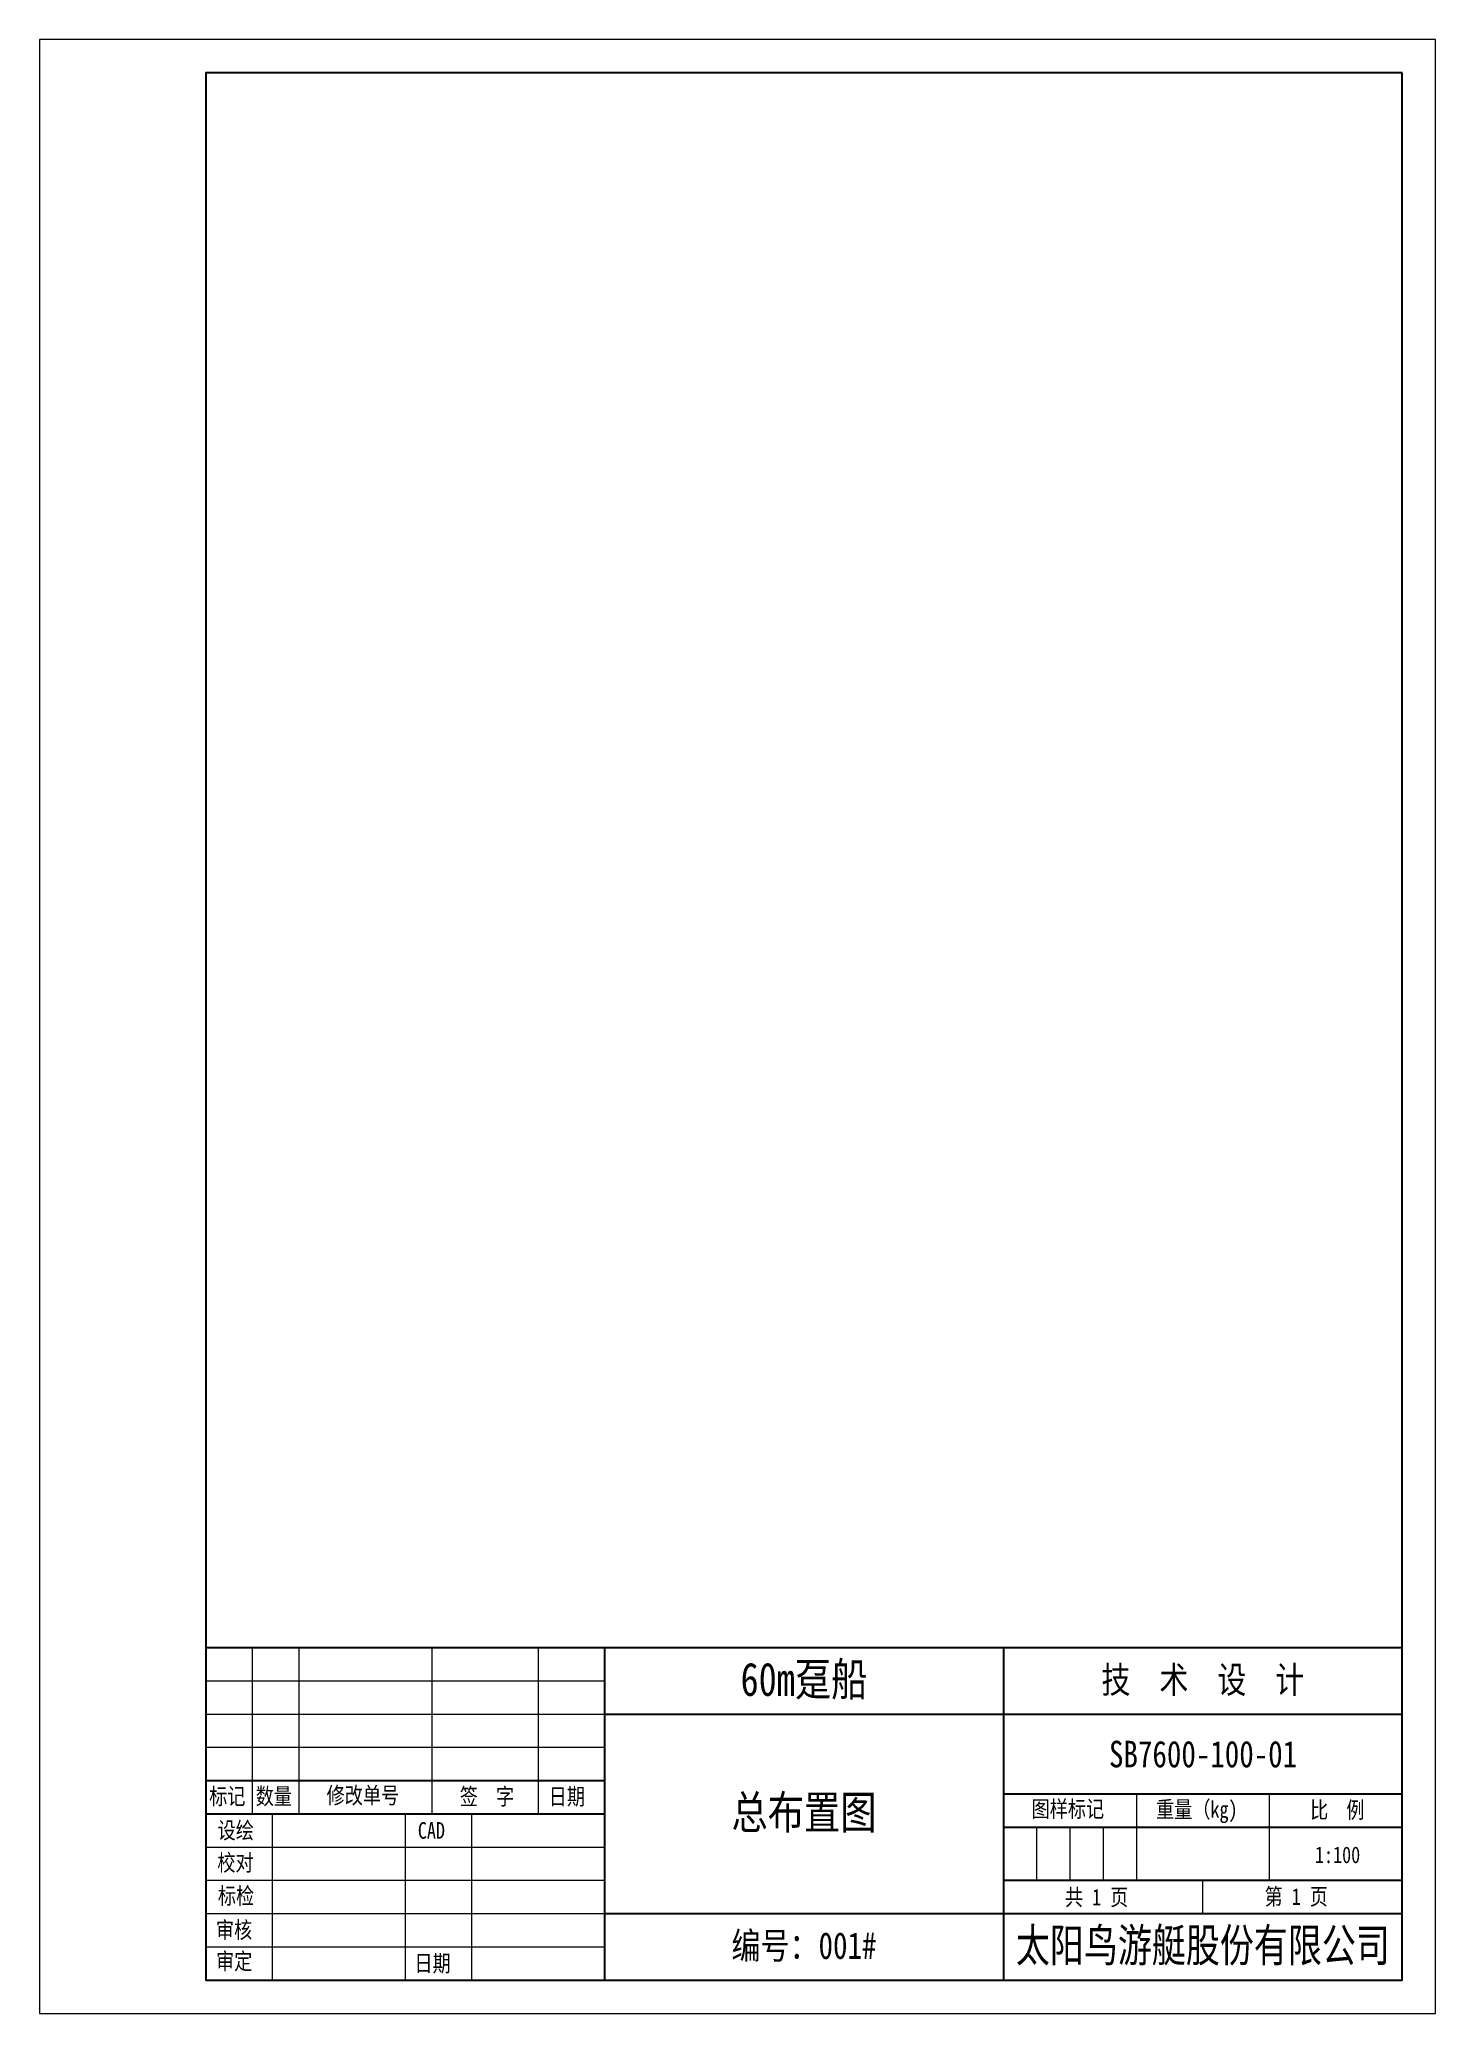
# Model space of a CAD drawing. Header units: millimetres. Extents: x -4702 to 3318, y -104 to 3616.
# Drawn here: x -44.1 to 165.9, y 2126.5 to 2423.5 of the extents above; entities that cross this region are included whole.
import ezdxf
from ezdxf.enums import TextEntityAlignment as Align

# ---------------------------------------------------------------- set-up
doc = ezdxf.new("R2010")
doc.units = ezdxf.units.MM
doc.layers.add('TEXT', color=1, linetype='Continuous', lineweight=9)
doc.layers.add('图框', color=7, linetype='Continuous', lineweight=9)
doc.styles.add('图框', font='STFANGSO.TTF', dxfattribs={"width": 0.8})

msp = doc.modelspace()

# ---------------------------------------------------------------- texts
at = {"layer": 'TEXT', "color": 7, "lineweight": 15, "style": '图框', "width": 0.8}
for s, p in [('标记', (-18.541, 2157.982)), ('数量', (-11.541, 2157.982)), (' 修改单号', (-2.233, 2158.118)), ('签  字', (19.16, 2157.941)), ('日期', (32.537, 2157.941)), ('设绘', (-17.273, 2152.853)), ('CAD', (12.851, 2152.835)), ('校对', (-17.31, 2147.99)), ('标检', (-17.23, 2143.001)), ('审核', (-17.527, 2137.874)), ('审定', (-17.504, 2133.16)), ('日期', (12.335, 2132.848))]:
    msp.add_text(s, height=2.5, dxfattribs=at).set_placement(p)
for s, p in [('图样标记', (110.63, 2156.073)), ('重量（kg)', (130.028, 2156.002)), ('比  例', (151.16, 2155.921)), ('1:100', (151.203, 2149.168)), ('共 1 页', (114.957, 2142.796)), ('第 1 页', (144.988, 2142.886))]:
    msp.add_text(s, height=2.5, dxfattribs=at).set_placement(p, align=Align.CENTER)
at = {"layer": 'TEXT', "color": 7, "lineweight": 15, "insert": (70.934, 2176.541), "char_height": 5, "width": 60, "attachment_point": 5, "line_spacing_factor": 0.72, "style": '图框'}
msp.add_mtext('60m趸船', dxfattribs=at)
at = {"layer": 'TEXT', "color": 7, "lineweight": 15, "attachment_point": 5, "style": '图框'}
for s, insert, char_height, width in [('技  术  设  计', (130.934, 2176.541), 4, 60), ('SB7600-100-01', (130.972, 2165.541), 4, 59.92321), ('总布置图', (70.934, 2156.541), 5, 60), ('编号：001#', (70.934, 2136.541), 4, 60), ('{\\fSTXinwei|b0|i0|c134|p2;\\W0.75;太阳鸟游艇股份有限公司}', (130.934, 2136.541), 5, 60)]:
    msp.add_mtext(s, dxfattribs=dict(at, insert=insert, char_height=char_height, width=width))

# ---------------------------------------------------------------- linework, layer by layer
at = {"layer": '图框', "lineweight": 30}
for p, q in [((-19.066, 2181.541), (-19.066, 2131.541)), ((160.934, 2181.541), (-19.066, 2181.541)), ((40.934, 2181.541), (40.934, 2131.541)), ((100.934, 2181.541), (100.934, 2131.541)), ((160.934, 2171.541), (40.934, 2171.541)), ((40.934, 2161.541), (-19.066, 2161.541)), ((160.934, 2159.541), (100.934, 2159.541)), ((40.934, 2156.541), (-19.066, 2156.541)), ((160.934, 2154.541), (100.934, 2154.541)), ((160.934, 2146.541), (100.934, 2146.541)), ((160.934, 2141.541), (40.934, 2141.541))]:
    msp.add_line(p, q, dxfattribs=at)
at = {"layer": '图框', "color": 7, "lineweight": 15}
for p, q in [((-12.066, 2181.541), (-12.066, 2156.541)), ((-5.066, 2181.541), (-5.066, 2156.541)), ((14.934, 2181.541), (14.934, 2156.541)), ((30.934, 2181.541), (30.934, 2156.541)), ((40.934, 2176.541), (-19.066, 2176.541)), ((40.934, 2171.541), (-19.066, 2171.541)), ((40.934, 2166.541), (-19.066, 2166.541)), ((120.934, 2159.541), (120.934, 2146.541)), ((140.934, 2159.541), (140.934, 2146.541)), ((-9.066, 2156.541), (-9.066, 2131.541)), ((10.934, 2156.541), (10.934, 2131.541)), ((20.934, 2156.541), (20.934, 2131.541)), ((105.934, 2154.541), (105.934, 2146.541)), ((110.934, 2154.541), (110.934, 2146.541)), ((115.934, 2154.541), (115.934, 2146.541)), ((40.934, 2151.541), (-19.066, 2151.541)), ((40.934, 2146.541), (-19.066, 2146.541)), ((130.934, 2141.541), (130.934, 2146.541)), ((40.934, 2141.541), (-19.066, 2141.541)), ((40.934, 2136.541), (-19.066, 2136.541))]:
    msp.add_line(p, q, dxfattribs=at)
at = {"layer": '图框', "color": 6, "ltscale": 5}
msp.add_lwpolyline([(165.934, 2423.541), (-44.066, 2423.541), (-44.066, 2126.541), (165.934, 2126.541)], close=True, dxfattribs=at)
at = {"layer": '图框', "lineweight": 30}
msp.add_lwpolyline([(160.934, 2418.541), (-19.066, 2418.541), (-19.066, 2131.541), (160.934, 2131.541)], close=True, dxfattribs=at)

msp.set_redraw_order([(e.dxf.handle, doc.entitydb.next_handle()) for e in msp.query("TEXT MTEXT ATTDEF DIMENSION ARC_DIMENSION")])  # texts and dimensions are drawn at this point

doc.saveas('drawing.dxf')
